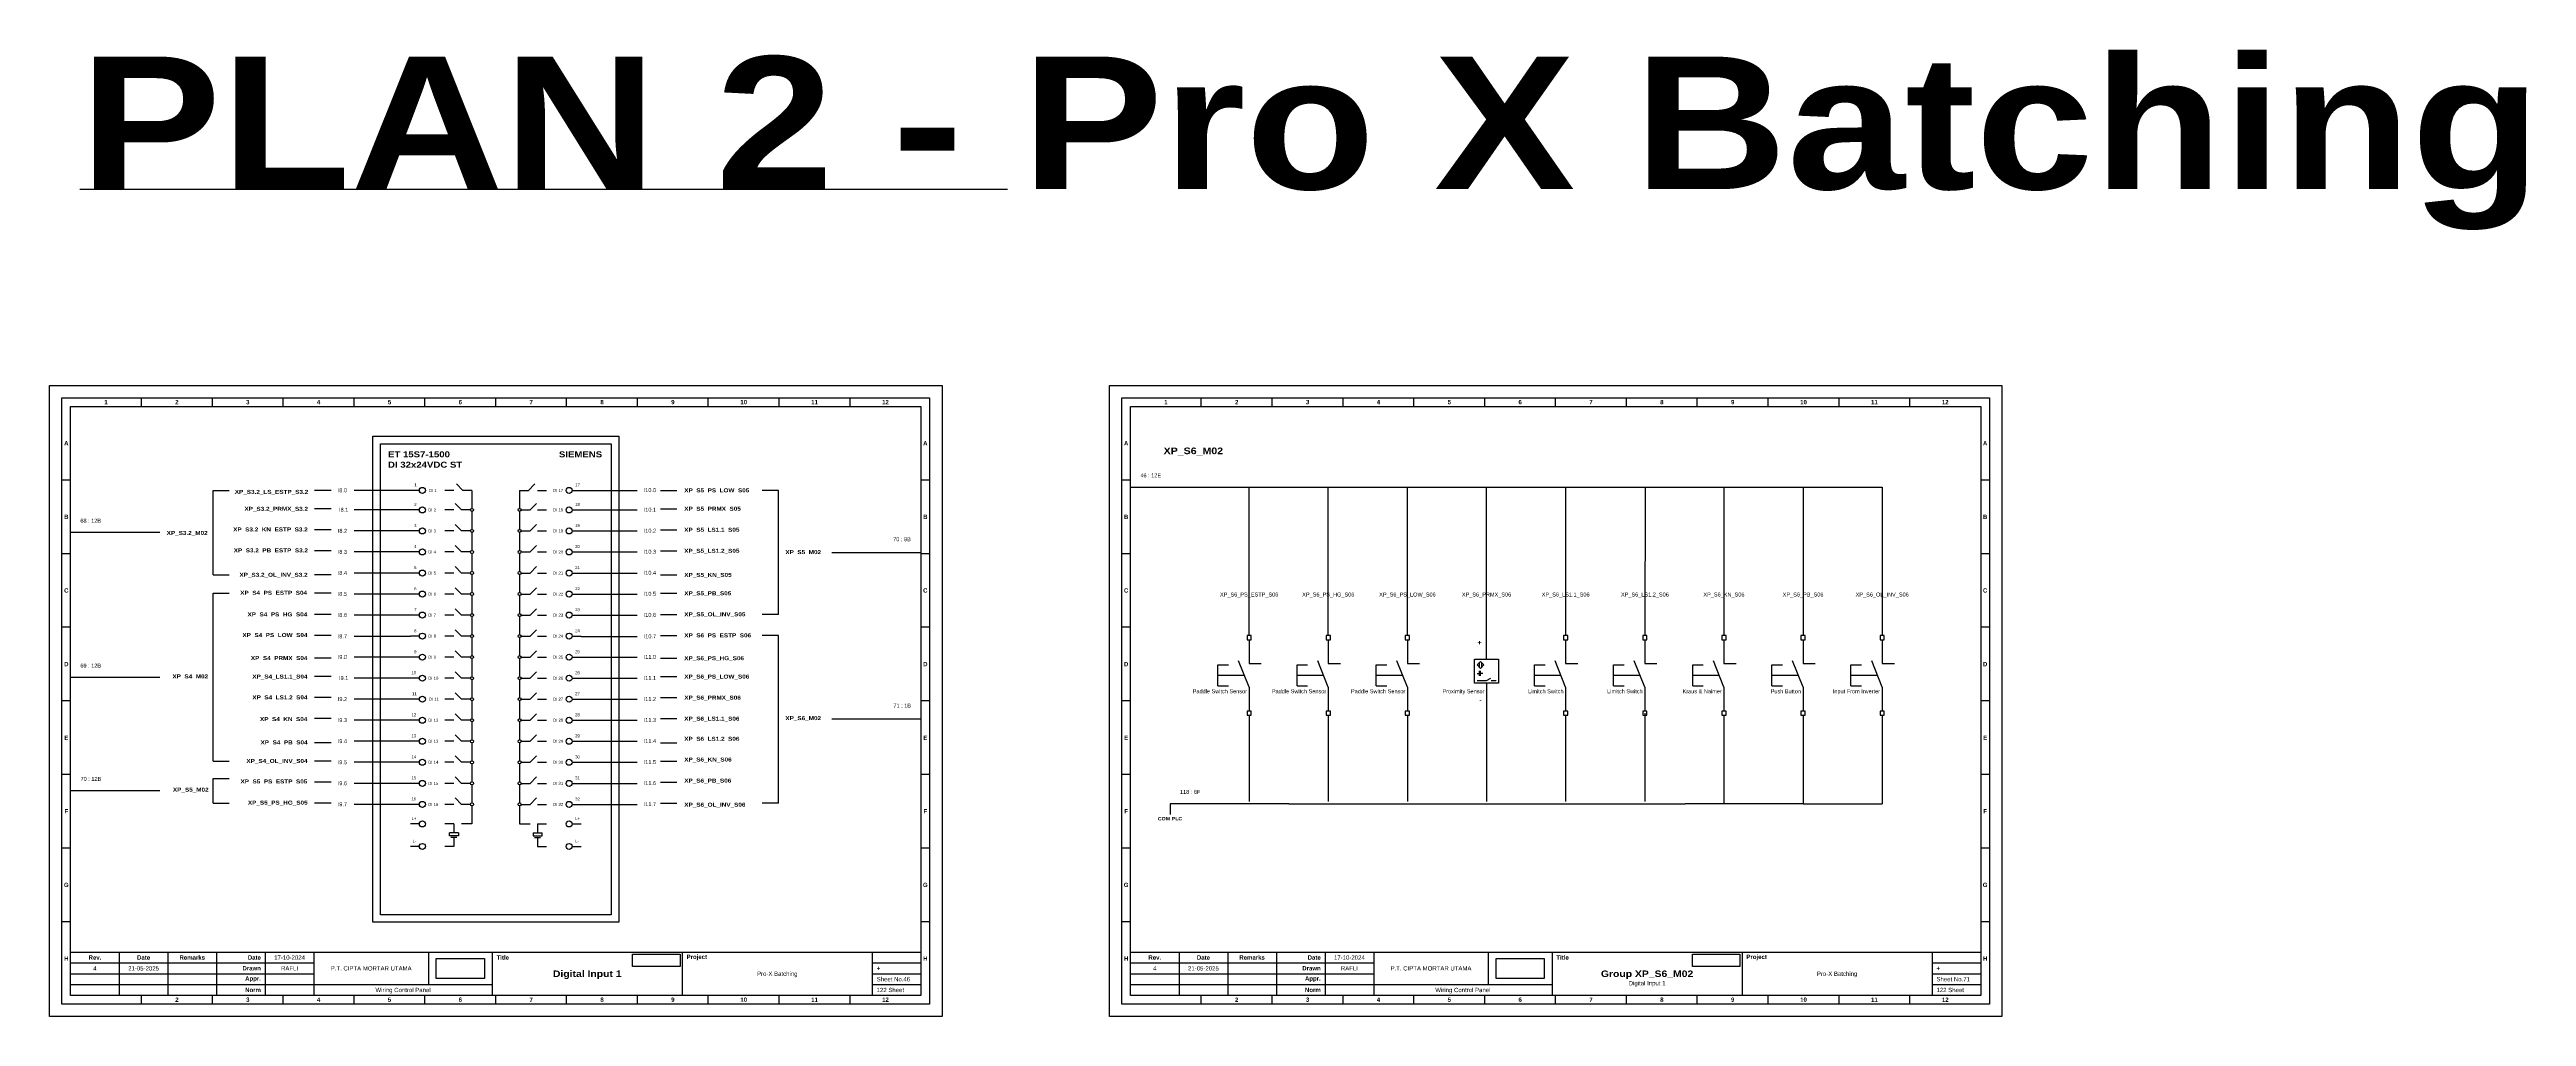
# Model space of a CAD drawing. Header units: centimetres. Extents: x 629 to 3405, y 1037 to 2279.
# Drawn here: x 2193 to 2941, y 1988 to 2279 of the extents above; entities that cross this region are included whole.
import ezdxf
from ezdxf.enums import TextEntityAlignment as Align

# ---------------------------------------------------------------- set-up
doc = ezdxf.new("R2010")
doc.units = ezdxf.units.CM
doc.header["$MEASUREMENT"] = 0
doc.styles.add('Bold', font='ariblk.ttf', dxfattribs={"height": 25.4})
doc.styles.get("Standard").update_dxf_attribs({"font": 'arial.ttf'})
picture_1 = doc.add_image_def('image1.png', size_in_pixel=(2048, 847))
picture_2 = doc.add_image_def('image2.png', size_in_pixel=(2092, 542))

# ---------------------------------------------------------------- blocks, each defined once
blk = doc.blocks.new('KOP MU PROJECT')
at = {"color": 6, "ltscale": 50}
for p, q in [((27.74, 184.05), (27.74, 186.66)), ((49.13, 184.05), (49.13, 186.66)), ((70.51, 184.05), (70.51, 186.66)), ((91.89, 184.05), (91.89, 186.66)), ((113.27, 184.05), (113.27, 186.66)), ((134.66, 184.05), (134.66, 186.66)), ((156.04, 184.05), (156.04, 186.66)), ((177.42, 184.05), (177.42, 186.66)), ((198.8, 184.05), (198.8, 186.66)), ((220.19, 184.05), (220.19, 186.66)), ((241.57, 184.05), (241.57, 186.66)), ((6.36, 161.84), (3.75, 161.84)), ((265.59, 161.84), (262.98, 161.84)), ((6.36, 139.63), (3.75, 139.63)), ((265.59, 139.63), (262.98, 139.63)), ((6.36, 117.42), (3.75, 117.42)), ((265.59, 117.42), (262.98, 117.42)), ((6.36, 95.22), (3.75, 95.22)), ((265.59, 95.22), (262.98, 95.22)), ((6.36, 73.01), (3.75, 73.01)), ((265.59, 73.01), (262.98, 73.01)), ((6.36, 50.8), (3.75, 50.8)), ((265.59, 50.8), (262.98, 50.8)), ((6.36, 28.59), (3.75, 28.59)), ((265.59, 28.59), (262.98, 28.59)), ((27.74, 3.75), (27.74, 6.36)), ((49.13, 3.75), (49.13, 6.36)), ((70.51, 3.75), (70.51, 6.36)), ((91.89, 3.75), (91.89, 6.36)), ((113.27, 3.75), (113.27, 6.36)), ((134.66, 3.75), (134.66, 6.36)), ((156.04, 3.75), (156.04, 6.36)), ((177.42, 3.75), (177.42, 6.36)), ((198.8, 3.75), (198.8, 6.36)), ((220.19, 3.75), (220.19, 6.36)), ((241.57, 3.75), (241.57, 6.36))]:
    blk.add_line(p, q, dxfattribs=at)
at = {"ltscale": 50}
for p, q in [((6.36, 19.41), (262.98, 19.41)), ((6.36, 16.15), (79.77, 16.15)), ((21.04, 19.41), (21.04, 6.36)), ((35.72, 19.41), (35.72, 6.36)), ((50.41, 19.41), (50.41, 6.36)), ((65.09, 19.41), (65.09, 6.36)), ((79.77, 19.41), (79.77, 6.36)), ((114.35, 19.41), (114.35, 9.62)), ((133.6, 19.41), (133.6, 6.36)), ((190.95, 19.41), (190.95, 6.36)), ((248.3, 19.41), (248.3, 6.36)), ((248.3, 16.15), (262.98, 16.15)), ((6.36, 12.89), (79.77, 12.89)), ((6.36, 9.62), (133.6, 9.62)), ((248.3, 12.89), (262.98, 12.89)), ((248.3, 9.62), (262.98, 9.62))]:
    blk.add_line(p, q, dxfattribs=at)
at = {"color": 1, "ltscale": 50}
blk.add_lwpolyline([(269.34, 0), (0, 0), (0, 190.41), (269.34, 190.41)], close=True, dxfattribs=at)
at = {"color": 6, "ltscale": 50}
for points in [[(265.59, 3.75), (3.75, 3.75), (3.75, 186.66), (265.59, 186.66)], [(262.98, 6.36), (6.36, 6.36), (6.36, 184.05), (262.98, 184.05)]]:
    blk.add_lwpolyline(points, close=True, dxfattribs=at)
at = {"ltscale": 50, "char_height": 1.305, "attachment_point": 4}
for s, width, heights, insert in [('\\pxqc;{\\fArial|b1|i0|c0|p34;1}', 21.3825, [2.51], (6.36, 185.36)), ('\\pxqc;{\\fArial|b1|i0|c0|p34;2}', 21.3825, [2.51], (27.74, 185.36)), ('\\pxqc;{\\fArial|b1|i0|c0|p34;3}', 21.3825, [2.51], (49.13, 185.36)), ('\\pxqc;{\\fArial|b1|i0|c0|p34;4}', 21.3825, [2.51], (70.51, 185.36)), ('\\pxqc;{\\fArial|b1|i0|c0|p34;5}', 21.3825, [2.51], (91.89, 185.36)), ('\\pxqc;{\\fArial|b1|i0|c0|p34;6}', 21.3825, [2.51], (113.27, 185.36)), ('\\pxqc;{\\fArial|b1|i0|c0|p34;7}', 21.3825, [2.51], (134.66, 185.36)), ('\\pxqc;{\\fArial|b1|i0|c0|p34;8}', 21.3825, [2.51], (156.04, 185.36)), ('\\pxqc;{\\fArial|b1|i0|c0|p34;9}', 21.3825, [2.51], (177.42, 185.36)), ('\\pxqc;{\\fArial|b1|i0|c0|p34;10}', 21.3825, [2.51], (198.8, 185.36)), ('\\pxqc;{\\fArial|b1|i0|c0|p34;11}', 21.3825, [2.51], (220.19, 185.36)), ('\\pxqc;{\\fArial|b1|i0|c0|p34;12}', 21.3825, [2.51], (241.57, 185.36)), ('\\pxqc;{\\fArial|b1|i0|c0|p34;A}', 2.61, [2.51], (3.75, 172.95)), ('\\pxqc;{\\fArial|b1|i0|c0|p34;A}', 2.61, [2.51], (262.98, 172.95)), ('\\pxqc;{\\fArial|b1|i0|c0|p34;B}', 2.61, [2.51], (3.75, 150.74)), ('\\pxqc;{\\fArial|b1|i0|c0|p34;B}', 2.61, [2.51], (262.98, 150.74)), ('\\pxqc;{\\fArial|b1|i0|c0|p34;C}', 2.61, [2.51], (3.75, 128.53)), ('\\pxqc;{\\fArial|b1|i0|c0|p34;C}', 2.61, [2.51], (262.98, 128.53)), ('\\pxqc;{\\fArial|b1|i0|c0|p34;D}', 2.61, [2.51], (3.75, 106.32)), ('\\pxqc;{\\fArial|b1|i0|c0|p34;D}', 2.61, [2.51], (262.98, 106.32)), ('\\pxqc;{\\fArial|b1|i0|c0|p34;E}', 2.61, [2.51], (3.75, 84.11)), ('\\pxqc;{\\fArial|b1|i0|c0|p34;E}', 2.61, [2.51], (262.98, 84.11)), ('\\pxqc;{\\fArial|b1|i0|c0|p34;F}', 2.61, [2.51], (3.75, 61.9)), ('\\pxqc;{\\fArial|b1|i0|c0|p34;F}', 2.61, [2.51], (262.98, 61.9)), ('\\pxqc;{\\fArial|b1|i0|c0|p34;G}', 2.61, [2.51], (3.75, 39.69)), ('\\pxqc;{\\fArial|b1|i0|c0|p34;G}', 2.61, [2.51], (262.98, 39.69)), ('\\pxqc;{\\fArial|b1|i0|c0|p34;H}', 2.61, [2.51], (3.75, 17.47)), ('\\pxqc;{\\fArial|b1|i0|c0|p34;Rev.}', 14.6811, [2.88], (6.36, 17.78)), ('\\pxqc;{\\fArial|b1|i0|c0|p34;Date}', 14.6811, [2.88], (21.04, 17.78)), ('\\pxqc;{\\fArial|b1|i0|c0|p34;Remarks}', 14.6811, [2.88], (35.72, 17.78)), ('\\pxqr;{\\fArial|b1|i0|c0|p34;Drawn}', 13.3761, [2.88], (50.41, 14.52)), ('\\pxqr;{\\fArial|b1|i0|c0|p34;Date}', 13.3761, [2.88], (50.41, 17.78)), ('\\pxql;{\\fArial|b1|i0|c0|p34;Title}', 50.2419, [2.88], (134.9, 17.78)), ('\\pxql;{\\fArial|b1|i0|c0|p34;Project}', 50.2419, [2.88], (192.25, 17.78)), ('\\pxql;{\\fArial|b1|i0|c0|p34;+}', 14.6811, [2.88], (249.61, 14.52)), ('\\pxqc;{\\fArial|b1|i0|c0|p34;H}', 2.61, [2.51], (262.98, 17.47)), ('\\pxqr;{\\fArial|b1|i0|c0|p34;Appr.}', 13.3761, [2.88], (50.41, 11.26)), ('\\pxqr;{\\fArial|b1|i0|c0|p34;Norm}', 13.3761, [2.88], (50.41, 7.99)), ('\\pxqc;{\\fArial|b1|i0|c0|p34;2}', 21.3825, [2.51], (27.74, 5.06)), ('\\pxqc;{\\fArial|b1|i0|c0|p34;3}', 21.3825, [2.51], (49.13, 5.06)), ('\\pxqc;{\\fArial|b1|i0|c0|p34;4}', 21.3825, [2.51], (70.51, 5.06)), ('\\pxqc;{\\fArial|b1|i0|c0|p34;5}', 21.3825, [2.51], (91.89, 5.06)), ('\\pxqc;{\\fArial|b1|i0|c0|p34;6}', 21.3825, [2.51], (113.27, 5.06)), ('\\pxqc;{\\fArial|b1|i0|c0|p34;7}', 21.3825, [2.51], (134.66, 5.06)), ('\\pxqc;{\\fArial|b1|i0|c0|p34;8}', 21.3825, [2.51], (156.04, 5.06)), ('\\pxqc;{\\fArial|b1|i0|c0|p34;9}', 21.3825, [2.51], (177.42, 5.06)), ('\\pxqc;{\\fArial|b1|i0|c0|p34;10}', 21.3825, [2.51], (198.8, 5.06)), ('\\pxqc;{\\fArial|b1|i0|c0|p34;11}', 21.3825, [2.51], (220.19, 5.06)), ('\\pxqc;{\\fArial|b1|i0|c0|p34;12}', 21.3825, [2.51], (241.57, 5.06))]:
    blk.add_mtext_dynamic_manual_height_columns(s, width=width, gutter_width=0.0326, heights=heights, dxfattribs=dict(at, insert=insert))
at = {"ltscale": 50}
for tag, p in [('REV', (13.7, 14.52)), ('REVDATE', (28.38, 14.52)), ('REMARKS', (43.06, 14.52)), ('DATECREATED', (72.43, 17.78)), ('DRAWN', (72.43, 14.52)), ('COMPANY', (97.06, 14.52)), ('NORM', (72.43, 7.99)), ('APPR', (72.43, 11.26)), ('DRAWINGCATEGORY', (106.68, 7.99)), ('DESCRIPTION', (162.27, 10.03)), ('PROJECT', (219.62, 12.89))]:
    blk.add_attdef(tag, text='', height=1.3, dxfattribs=at).set_placement(p, align=Align.MIDDLE_CENTER)
at = {"ltscale": 50, "style": 'Bold'}
blk.add_attdef('TITLE', text='', height=1.96, dxfattribs=at).set_placement((162.27, 12.89), align=Align.MIDDLE_CENTER)
at = {"ltscale": 50}
for tag, p in [('TOTALSHEET', (249.61, 7.99)), ('SHEETNUMBER', (249.61, 11.26))]:
    blk.add_attdef(tag, text='', height=1.3, dxfattribs=at).set_placement(p, align=Align.MIDDLE_LEFT)
image = blk.add_image(picture_1, insert=(116.72, 11.48), size_in_units=(14.5, 6), dxfattribs=at)
image.dxf.flags = 15
image = blk.add_image(picture_2, insert=(175.94, 15.04), size_in_units=(14.36, 3.72), dxfattribs=at)
image.dxf.flags = 15

msp = doc.modelspace()

# ---------------------------------------------------------------- linework, layer by layer
at = {"ltscale": 500}
for p, q in [((2202.46, 2237.28), (2482.46, 2237.28)), ((2545.94, 2087.38), (2545.94, 2093.78)), ((2545.94, 2093.78), (2549.14, 2093.78)), ((2555.37, 2086.99), (2552.2, 2094.92)), ((2555.37, 2094.17), (2559.04, 2094.17)), ((2569.82, 2087.38), (2569.82, 2093.78)), ((2569.82, 2093.78), (2573.02, 2093.78)), ((2579.25, 2086.99), (2576.08, 2094.92)), ((2579.25, 2094.17), (2582.92, 2094.17)), ((2593.7, 2087.38), (2593.7, 2093.78)), ((2593.7, 2093.78), (2596.9, 2093.78)), ((2603.13, 2086.99), (2599.96, 2094.92)), ((2603.13, 2094.17), (2606.8, 2094.17)), ((2641.46, 2087.38), (2641.46, 2093.78)), ((2641.46, 2093.78), (2644.66, 2093.78)), ((2650.89, 2086.99), (2647.72, 2094.92)), ((2650.89, 2094.17), (2654.56, 2094.17)), ((2665.34, 2087.38), (2665.34, 2093.78)), ((2665.34, 2093.78), (2668.54, 2093.78)), ((2674.77, 2086.99), (2671.6, 2094.92)), ((2674.77, 2094.17), (2678.44, 2094.17)), ((2689.22, 2087.38), (2689.22, 2093.78)), ((2689.22, 2093.78), (2692.42, 2093.78)), ((2698.65, 2086.99), (2695.48, 2094.92)), ((2698.65, 2094.17), (2702.32, 2094.17)), ((2713.1, 2087.38), (2713.1, 2093.78)), ((2713.1, 2093.78), (2716.3, 2093.78)), ((2722.53, 2086.99), (2719.36, 2094.92)), ((2722.53, 2094.17), (2726.2, 2094.17)), ((2736.98, 2087.38), (2736.98, 2093.78)), ((2736.98, 2093.78), (2740.18, 2093.78)), ((2746.41, 2086.99), (2743.24, 2094.92)), ((2746.41, 2094.17), (2750.08, 2094.17)), ((2553.94, 2090.58), (2545.94, 2090.58)), ((2545.94, 2087.38), (2549.14, 2087.38)), ((2577.82, 2090.58), (2569.82, 2090.58)), ((2569.82, 2087.38), (2573.02, 2087.38)), ((2601.7, 2090.58), (2593.7, 2090.58)), ((2593.7, 2087.38), (2596.9, 2087.38)), ((2649.46, 2090.58), (2641.46, 2090.58)), ((2641.46, 2087.38), (2644.66, 2087.38)), ((2673.34, 2090.58), (2665.34, 2090.58)), ((2665.34, 2087.38), (2668.54, 2087.38)), ((2697.22, 2090.58), (2689.22, 2090.58)), ((2689.22, 2087.38), (2692.42, 2087.38)), ((2721.1, 2090.58), (2713.1, 2090.58)), ((2713.1, 2087.38), (2716.3, 2087.38)), ((2744.98, 2090.58), (2736.98, 2090.58)), ((2736.98, 2087.38), (2740.18, 2087.38))]:
    msp.add_line(p, q, dxfattribs=at)
at = {"color": 146, "ltscale": 50, "true_color": 0x105689}
for p, q in [((2242.72, 2120.88), (2242.72, 2146.4)), ((2242.72, 2146.4), (2247.6, 2146.4)), ((2278.34, 2146.4), (2273.34, 2146.4)), ((2302.26, 2146.4), (2285.31, 2146.4)), ((2353.78, 2146.4), (2370.73, 2146.4)), ((2377.7, 2146.4), (2382.7, 2146.4)), ((2413.31, 2146.4), (2408.43, 2146.4)), ((2413.31, 2108.99), (2413.31, 2146.4)), ((2519.55, 2147.32), (2543.43, 2147.32)), ((2543.43, 2147.32), (2567.31, 2147.32)), ((2555.37, 2102.63), (2555.37, 2147.32)), ((2567.31, 2147.32), (2591.19, 2147.32)), ((2579.25, 2102.63), (2579.25, 2147.32)), ((2591.19, 2147.32), (2615.07, 2147.32)), ((2603.13, 2102.63), (2603.13, 2147.32)), ((2615.07, 2147.32), (2638.95, 2147.32)), ((2627.01, 2102.63), (2627.01, 2147.32)), ((2638.95, 2147.32), (2662.83, 2147.32)), ((2650.89, 2147.32), (2650.89, 2102.63)), ((2662.83, 2147.32), (2686.71, 2147.32)), ((2674.87, 2147.32), (2674.77, 2102.63)), ((2686.71, 2147.32), (2710.59, 2147.32)), ((2698.65, 2147.32), (2698.65, 2102.63)), ((2710.59, 2147.32), (2722.53, 2147.32)), ((2722.53, 2147.32), (2722.53, 2102.63)), ((2722.53, 2147.32), (2746.41, 2147.32)), ((2746.41, 2147.32), (2746.41, 2102.63)), ((2278.34, 2140.85), (2273.34, 2140.85)), ((2302.26, 2140.5), (2285.31, 2140.5)), ((2353.78, 2140.5), (2370.73, 2140.5)), ((2377.7, 2140.85), (2382.7, 2140.85)), ((2226.59, 2133.64, 2), (2199.65, 2133.64, 2)), ((2278.34, 2134.51), (2273.34, 2134.51)), ((2302.26, 2134.16), (2285.31, 2134.16)), ((2353.78, 2134.16), (2370.73, 2134.16)), ((2377.7, 2134.51), (2382.7, 2134.51)), ((2278.34, 2128.16), (2273.34, 2128.16)), ((2302.26, 2127.81), (2285.31, 2127.81)), ((2353.78, 2127.81), (2370.73, 2127.81)), ((2377.7, 2128.16), (2382.7, 2128.16)), ((2429.44, 2127.69, 2), (2456.26, 2127.69, 2)), ((2242.72, 2120.88), (2247.6, 2120.88)), ((2278.34, 2120.88), (2273.34, 2120.88)), ((2302.26, 2121.46), (2285.31, 2121.46)), ((2353.78, 2121.46), (2370.73, 2121.46)), ((2377.7, 2120.88), (2382.7, 2120.88)), ((2242.72, 2064.7), (2242.72, 2115.34)), ((2242.72, 2115.34), (2247.6, 2115.34)), ((2278.34, 2115.34), (2273.34, 2115.34)), ((2278.34, 2108.99), (2273.34, 2108.99)), ((2302.26, 2115.12), (2285.31, 2115.12)), ((2302.26, 2108.77), (2285.31, 2108.77)), ((2353.78, 2115.12), (2370.73, 2115.12)), ((2353.78, 2108.77), (2370.73, 2108.77)), ((2377.7, 2115.34), (2382.7, 2115.34)), ((2377.7, 2108.99), (2382.7, 2108.99)), ((2413.31, 2108.99), (2408.43, 2108.99)), ((2278.34, 2102.65), (2273.34, 2102.65)), ((2302.26, 2102.3), (2285.31, 2102.3)), ((2353.78, 2102.3), (2370.73, 2102.3)), ((2377.7, 2102.65), (2382.7, 2102.65)), ((2413.31, 2102.65), (2408.43, 2102.65)), ((2413.31, 2052), (2413.31, 2102.65)), ((2278.34, 2095.75), (2273.34, 2095.75)), ((2302.26, 2096.08), (2285.31, 2096.08)), ((2353.78, 2096.08), (2370.73, 2096.08)), ((2377.7, 2095.75), (2382.7, 2095.75)), ((2226.59, 2089.91), (2199.71, 2089.91)), ((2278.34, 2090.21), (2273.34, 2090.21)), ((2302.26, 2089.73), (2285.31, 2089.73)), ((2353.78, 2089.73), (2370.73, 2089.73)), ((2377.7, 2090.21), (2382.7, 2090.21)), ((2278.34, 2083.86), (2273.34, 2083.86)), ((2302.26, 2083.39), (2285.31, 2083.39)), ((2353.78, 2083.39), (2370.73, 2083.39)), ((2377.7, 2083.86), (2382.7, 2083.86)), ((2555.37, 2078.53), (2555.4, 2052.51)), ((2579.25, 2078.53), (2579.25, 2052.51)), ((2603.13, 2078.53), (2603.13, 2052.51)), ((2627.01, 2081.09), (2627.01, 2052.51)), ((2650.89, 2078.53), (2650.89, 2052.51)), ((2674.77, 2079.22), (2674.77, 2052.51)), ((2698.65, 2078.53), (2698.65, 2051.83)), ((2722.53, 2078.53), (2722.53, 2051.83)), ((2746.41, 2078.53), (2746.41, 2051.83)), ((2278.34, 2077.52), (2273.34, 2077.52)), ((2302.26, 2077.04), (2285.31, 2077.04)), ((2302.26, 2070.69), (2285.31, 2070.69)), ((2353.78, 2077.04), (2370.73, 2077.04)), ((2353.78, 2070.69), (2370.73, 2070.69)), ((2377.7, 2077.52), (2382.7, 2077.52)), ((2429.44, 2077.49), (2456.33, 2077.49)), ((2242.72, 2064.7), (2247.6, 2064.7)), ((2278.34, 2070.24), (2273.34, 2070.24)), ((2278.34, 2064.7), (2273.34, 2064.7)), ((2302.26, 2064.35), (2285.31, 2064.35)), ((2353.78, 2064.35), (2370.73, 2064.35)), ((2377.7, 2070.24), (2382.7, 2070.24)), ((2377.7, 2064.7), (2382.7, 2064.7)), ((2226.59, 2055.74), (2199.71, 2055.74)), ((2242.72, 2052), (2242.72, 2059.48)), ((2242.72, 2059.48), (2247.6, 2059.48)), ((2278.34, 2058.35), (2273.34, 2058.35)), ((2302.26, 2058), (2285.31, 2058)), ((2353.78, 2058), (2370.73, 2058)), ((2377.7, 2058.35), (2382.7, 2058.35)), ((2242.72, 2052), (2247.6, 2052)), ((2278.34, 2052), (2273.34, 2052)), ((2302.26, 2051.65), (2285.31, 2051.65)), ((2353.78, 2051.65), (2370.73, 2051.65)), ((2377.7, 2052), (2382.7, 2052)), ((2413.31, 2052), (2408.43, 2052)), ((2567.35, 2051.83), (2531.49, 2051.83)), ((2531.49, 2051.83), (2531.49, 2048.63)), ((2567.35, 2051.83), (2615.15, 2051.83)), ((2615.15, 2051.83), (2615.15, 2051.83)), ((2615.15, 2051.83), (2662.95, 2051.83)), ((2662.95, 2051.83), (2686.91, 2051.83)), ((2722.53, 2051.83), (2686.91, 2051.83)), ((2722.53, 2051.83), (2746.41, 2051.83))]:
    msp.add_line(p, q, dxfattribs=at)
at = {"color": 6, "ltscale": 50}
for p, q in [((2304.98, 2146.4), (2302.26, 2146.4)), ((2351.06, 2146.4), (2353.78, 2146.4)), ((2304.98, 2140.5), (2302.26, 2140.5)), ((2351.06, 2140.5), (2353.78, 2140.5)), ((2304.98, 2134.16), (2302.26, 2134.16)), ((2351.06, 2134.16), (2353.78, 2134.16)), ((2304.98, 2127.81), (2302.26, 2127.81)), ((2351.06, 2127.81), (2353.78, 2127.81)), ((2304.98, 2121.46), (2302.26, 2121.46)), ((2351.06, 2121.46), (2353.78, 2121.46)), ((2304.98, 2115.12), (2302.26, 2115.12)), ((2304.98, 2108.77), (2302.26, 2108.77)), ((2351.06, 2115.12), (2353.78, 2115.12)), ((2351.06, 2108.77), (2353.78, 2108.77)), ((2304.98, 2102.42), (2302.26, 2102.42)), ((2351.06, 2102.42), (2353.78, 2102.42)), ((2304.98, 2096.08), (2302.26, 2096.08)), ((2351.06, 2096.08), (2353.78, 2096.08)), ((2304.98, 2089.73), (2302.26, 2089.73)), ((2351.06, 2089.73), (2353.78, 2089.73)), ((2304.98, 2083.39), (2302.26, 2083.39)), ((2351.06, 2083.39), (2353.78, 2083.39)), ((2304.98, 2077.04), (2302.26, 2077.04)), ((2304.98, 2070.69), (2302.26, 2070.69)), ((2351.06, 2077.04), (2353.78, 2077.04)), ((2351.06, 2070.69), (2353.78, 2070.69)), ((2304.98, 2064.35), (2302.26, 2064.35)), ((2351.06, 2064.35), (2353.78, 2064.35)), ((2304.98, 2058), (2302.26, 2058)), ((2351.06, 2058), (2353.78, 2058)), ((2304.98, 2051.65), (2302.26, 2051.65)), ((2351.06, 2051.65), (2353.78, 2051.65)), ((2304.98, 2045.76), (2302.26, 2045.76)), ((2351.06, 2045.76), (2353.78, 2045.76)), ((2304.98, 2038.96), (2302.26, 2038.96)), ((2351.06, 2038.96), (2353.78, 2038.96))]:
    msp.add_line(p, q, dxfattribs=at)
at = {"ltscale": 50}
for p, q in [((2315.39, 2146.4), (2312.67, 2146.4)), ((2318.11, 2146.4), (2316.19, 2148.32)), ((2320.83, 2146.4), (2318.11, 2146.4)), ((2320.83, 2146.4), (2320.83, 2140.96)), ((2335.2, 2146.4), (2337.92, 2146.4)), ((2335.2, 2146.4), (2335.2, 2140.96)), ((2337.92, 2146.4), (2339.85, 2148.32)), ((2340.64, 2146.4), (2343.36, 2146.4)), ((2315.39, 2140.5), (2312.67, 2140.5)), ((2317.66, 2140.5), (2315.73, 2142.43)), ((2320.38, 2140.5), (2317.66, 2140.5)), ((2320.83, 2140.05), (2320.83, 2134.61)), ((2335.2, 2140.05), (2335.2, 2134.61)), ((2335.66, 2140.5), (2338.38, 2140.5)), ((2338.38, 2140.5), (2340.3, 2142.43)), ((2340.64, 2140.5), (2343.36, 2140.5)), ((2315.39, 2134.16), (2312.67, 2134.16)), ((2317.66, 2134.16), (2315.73, 2136.08)), ((2320.38, 2134.16), (2317.66, 2134.16)), ((2320.83, 2133.7), (2320.83, 2128.26)), ((2335.2, 2133.7), (2335.2, 2128.26)), ((2335.66, 2134.16), (2338.38, 2134.16)), ((2338.38, 2134.16), (2340.3, 2136.08)), ((2340.64, 2134.16), (2343.36, 2134.16)), ((2315.39, 2127.81), (2312.67, 2127.81)), ((2317.66, 2127.81), (2315.73, 2129.73)), ((2317.66, 2121.46), (2315.73, 2123.39)), ((2320.38, 2127.81), (2317.66, 2127.81)), ((2320.83, 2127.36), (2320.83, 2121.92)), ((2335.2, 2127.36), (2335.2, 2121.92)), ((2335.66, 2127.81), (2338.38, 2127.81)), ((2338.38, 2127.81), (2340.3, 2129.73)), ((2338.38, 2121.46), (2340.3, 2123.39)), ((2340.64, 2127.81), (2343.36, 2127.81)), ((2315.39, 2121.46), (2312.67, 2121.46)), ((2317.66, 2115.12), (2315.73, 2117.04)), ((2320.38, 2121.46), (2317.66, 2121.46)), ((2320.83, 2121.01), (2320.83, 2115.57)), ((2335.2, 2121.01), (2335.2, 2115.57)), ((2335.66, 2121.46), (2338.38, 2121.46)), ((2338.38, 2115.12), (2340.3, 2117.04)), ((2340.64, 2121.46), (2343.36, 2121.46)), ((2315.39, 2115.12), (2312.67, 2115.12)), ((2315.39, 2108.77), (2312.67, 2108.77)), ((2317.66, 2108.77), (2315.73, 2110.69)), ((2320.38, 2115.12), (2317.66, 2115.12)), ((2320.38, 2108.77), (2317.66, 2108.77)), ((2320.83, 2114.66), (2320.83, 2109.22)), ((2320.83, 2108.32), (2320.83, 2102.88)), ((2335.2, 2114.66), (2335.2, 2109.22)), ((2335.2, 2108.32), (2335.2, 2102.88)), ((2335.66, 2115.12), (2338.38, 2115.12)), ((2335.66, 2108.77), (2338.38, 2108.77)), ((2338.38, 2108.77), (2340.3, 2110.69)), ((2340.64, 2115.12), (2343.36, 2115.12)), ((2340.64, 2108.77), (2343.36, 2108.77)), ((2315.39, 2102.42), (2312.67, 2102.42)), ((2317.66, 2102.42), (2315.73, 2104.35)), ((2320.38, 2102.42), (2317.66, 2102.42)), ((2320.83, 2101.97), (2320.83, 2096.53)), ((2335.2, 2101.97), (2335.2, 2096.53)), ((2335.66, 2102.42), (2338.38, 2102.42)), ((2338.38, 2102.42), (2340.3, 2104.35)), ((2340.64, 2102.42), (2343.36, 2102.42)), ((2555.37, 2101.35), (2555.37, 2094.17)), ((2579.25, 2101.35), (2579.25, 2094.17)), ((2603.13, 2101.35), (2603.13, 2094.17)), ((2627.01, 2095.45), (2627.01, 2102.63)), ((2650.89, 2101.35), (2650.89, 2094.17)), ((2674.77, 2101.35), (2674.77, 2094.17)), ((2698.65, 2101.35), (2698.65, 2094.17)), ((2722.53, 2101.35), (2722.53, 2094.17)), ((2746.41, 2101.35), (2746.41, 2094.17)), ((2315.39, 2096.08), (2312.67, 2096.08)), ((2317.66, 2096.08), (2315.73, 2098)), ((2320.38, 2096.08), (2317.66, 2096.08)), ((2320.83, 2095.62), (2320.83, 2090.19)), ((2335.2, 2095.62), (2335.2, 2090.19)), ((2335.66, 2096.08), (2338.38, 2096.08)), ((2338.38, 2096.08), (2340.3, 2098)), ((2340.64, 2096.08), (2343.36, 2096.08)), ((2315.39, 2089.73), (2312.67, 2089.73)), ((2317.66, 2089.73), (2315.73, 2091.65)), ((2320.38, 2089.73), (2317.66, 2089.73)), ((2320.83, 2089.28), (2320.83, 2083.84)), ((2335.2, 2089.28), (2335.2, 2083.84)), ((2335.66, 2089.73), (2338.38, 2089.73)), ((2338.38, 2089.73), (2340.3, 2091.65)), ((2340.64, 2089.73), (2343.36, 2089.73)), ((2555.37, 2086.99), (2555.37, 2079.81)), ((2579.25, 2086.99), (2579.25, 2079.81)), ((2603.13, 2086.99), (2603.13, 2079.81)), ((2624.14, 2091.18), (2624.86, 2091.18)), ((2625.94, 2091.18), (2625.22, 2091.18)), ((2627.01, 2088.27), (2627.01, 2081.09)), ((2628.45, 2088.99), (2629.88, 2088.99)), ((2650.89, 2086.99), (2650.89, 2079.81)), ((2674.77, 2086.99), (2674.77, 2079.81)), ((2698.65, 2086.99), (2698.65, 2079.81)), ((2722.53, 2086.99), (2722.53, 2079.81)), ((2746.41, 2086.99), (2746.41, 2079.81)), ((2315.39, 2083.39), (2312.67, 2083.39)), ((2317.66, 2083.39), (2315.73, 2085.31)), ((2317.66, 2077.04), (2315.73, 2078.96)), ((2320.38, 2083.39), (2317.66, 2083.39)), ((2320.83, 2082.93), (2320.83, 2077.49)), ((2335.2, 2082.93), (2335.2, 2077.49)), ((2335.66, 2083.39), (2338.38, 2083.39)), ((2338.38, 2083.39), (2340.3, 2085.31)), ((2338.38, 2077.04), (2340.3, 2078.96)), ((2340.64, 2083.39), (2343.36, 2083.39)), ((2315.39, 2077.04), (2312.67, 2077.04)), ((2315.39, 2070.69), (2312.67, 2070.69)), ((2317.66, 2070.69), (2315.73, 2072.62)), ((2320.38, 2077.04), (2317.66, 2077.04)), ((2320.38, 2070.69), (2317.66, 2070.69)), ((2320.83, 2076.59), (2320.83, 2071.15)), ((2335.2, 2076.59), (2335.2, 2071.15)), ((2335.66, 2077.04), (2338.38, 2077.04)), ((2335.66, 2070.69), (2338.38, 2070.69)), ((2338.38, 2070.69), (2340.3, 2072.62)), ((2340.64, 2077.04), (2343.36, 2077.04)), ((2340.64, 2070.69), (2343.36, 2070.69)), ((2315.39, 2064.35), (2312.67, 2064.35)), ((2317.66, 2064.35), (2315.73, 2066.27)), ((2320.38, 2064.35), (2317.66, 2064.35)), ((2320.83, 2070.24), (2320.83, 2064.8)), ((2320.83, 2063.89), (2320.83, 2058.45)), ((2335.2, 2070.24), (2335.2, 2064.8)), ((2335.2, 2063.89), (2335.2, 2058.45)), ((2335.66, 2064.35), (2338.38, 2064.35)), ((2338.38, 2064.35), (2340.3, 2066.27)), ((2340.64, 2064.35), (2343.36, 2064.35)), ((2315.39, 2058), (2312.67, 2058)), ((2317.66, 2058), (2315.73, 2059.92)), ((2320.38, 2058), (2317.66, 2058)), ((2320.83, 2057.55), (2320.83, 2052.11)), ((2335.2, 2057.55), (2335.2, 2052.11)), ((2335.66, 2058), (2338.38, 2058)), ((2338.38, 2058), (2340.3, 2059.92)), ((2340.64, 2058), (2343.36, 2058)), ((2315.39, 2051.65), (2312.67, 2051.65)), ((2317.66, 2051.65), (2315.73, 2053.58)), ((2320.38, 2051.65), (2317.66, 2051.65)), ((2320.83, 2051.2), (2320.83, 2045.76)), ((2335.2, 2051.2), (2335.2, 2045.76)), ((2335.66, 2051.65), (2338.38, 2051.65)), ((2338.38, 2051.65), (2340.3, 2053.58)), ((2340.64, 2051.65), (2343.36, 2051.65)), ((2315.39, 2045.76), (2312.67, 2045.76)), ((2316.75, 2043.04), (2314.03, 2043.04)), ((2314.03, 2042.14), (2314.03, 2043.04)), ((2316.75, 2042.14), (2314.03, 2042.14)), ((2316.3, 2041.68), (2314.48, 2041.68)), ((2315.39, 2045.76), (2315.39, 2043.04)), ((2315.39, 2041.68), (2315.39, 2038.96)), ((2316.75, 2043.04), (2316.75, 2042.14)), ((2320.83, 2045.76), (2317.66, 2045.76)), ((2335.2, 2045.76), (2338.38, 2045.76)), ((2339.28, 2043.04), (2342, 2043.04)), ((2339.28, 2043.04), (2339.28, 2042.14)), ((2339.28, 2042.14), (2342, 2042.14)), ((2339.74, 2041.68), (2341.55, 2041.68)), ((2340.64, 2045.76), (2343.36, 2045.76)), ((2340.64, 2045.76), (2340.64, 2043.04)), ((2340.64, 2041.68), (2340.64, 2038.96)), ((2342, 2042.14), (2342, 2043.04)), ((2315.39, 2038.96), (2312.67, 2038.96)), ((2340.64, 2038.96), (2343.36, 2038.96))]:
    msp.add_line(p, q, dxfattribs=at)
for points in [[(2290.92, 2162.71), (2365.11, 2162.71), (2365.11, 2016.08), (2290.92, 2016.08)], [(2623.42, 2095.45), (2630.6, 2095.45), (2630.6, 2088.27), (2623.42, 2088.27)], [(2625.16, 2092.7), (2624.14, 2093.72), (2625.16, 2094.74), (2626.17, 2093.72)]]:
    msp.add_lwpolyline(points, close=True, dxfattribs=at)
at = {"color": 6, "ltscale": 50}
msp.add_lwpolyline([(2293.19, 2160.45), (2362.84, 2160.45), (2362.84, 2018.35), (2293.19, 2018.35)], close=True, dxfattribs=at)
at = {"ltscale": 500}
for points in [[(2554.73, 2101.35), (2556.01, 2101.35), (2556.01, 2102.63), (2554.73, 2102.63)], [(2578.61, 2101.35), (2579.89, 2101.35), (2579.89, 2102.63), (2578.61, 2102.63)], [(2602.49, 2101.35), (2603.77, 2101.35), (2603.77, 2102.63), (2602.49, 2102.63)], [(2650.25, 2101.35), (2651.53, 2101.35), (2651.53, 2102.63), (2650.25, 2102.63)], [(2674.13, 2101.35), (2675.41, 2101.35), (2675.41, 2102.63), (2674.13, 2102.63)], [(2698.01, 2101.35), (2699.29, 2101.35), (2699.29, 2102.63), (2698.01, 2102.63)], [(2721.89, 2101.35), (2723.17, 2101.35), (2723.17, 2102.63), (2721.89, 2102.63)], [(2745.77, 2101.35), (2747.05, 2101.35), (2747.05, 2102.63), (2745.77, 2102.63)], [(2554.73, 2078.53), (2556.01, 2078.53), (2556.01, 2079.81), (2554.73, 2079.81)], [(2578.61, 2078.53), (2579.89, 2078.53), (2579.89, 2079.81), (2578.61, 2079.81)], [(2602.49, 2078.53), (2603.77, 2078.53), (2603.77, 2079.81), (2602.49, 2079.81)], [(2650.25, 2078.53), (2651.53, 2078.53), (2651.53, 2079.81), (2650.25, 2079.81)], [(2674.13, 2078.53), (2675.41, 2078.53), (2675.41, 2079.81), (2674.13, 2079.81)], [(2698.01, 2078.53), (2699.29, 2078.53), (2699.29, 2079.81), (2698.01, 2079.81)], [(2721.89, 2078.53), (2723.17, 2078.53), (2723.17, 2079.81), (2721.89, 2079.81)], [(2745.77, 2078.53), (2747.05, 2078.53), (2747.05, 2079.81), (2745.77, 2079.81)]]:
    msp.add_lwpolyline(points, close=True, dxfattribs=at)
at = {"ltscale": 50}
for points in [[(2624.87, 2092.99), (2624.87, 2094.45)], [(2625.44, 2094.45), (2625.44, 2092.99)], [(2624.14, 2088.99), (2627.01, 2088.99), (2628.26, 2089.71)], [(2624.86, 2090.47), (2624.86, 2091.18), (2624.86, 2091.9)], [(2625.22, 2090.47), (2625.22, 2091.18), (2625.22, 2091.9)]]:
    msp.add_lwpolyline(points, dxfattribs=at)
at = {"color": 6, "ltscale": 20}
for centre in [(2305.88, 2146.4), (2350.15, 2146.4), (2305.88, 2140.5), (2350.15, 2140.5), (2305.88, 2134.16), (2350.15, 2134.16), (2305.88, 2127.81), (2350.15, 2127.81), (2305.88, 2121.46), (2305.88, 2115.12), (2350.15, 2121.46), (2350.15, 2115.12), (2305.88, 2108.77), (2350.15, 2108.77), (2305.88, 2102.42), (2350.15, 2102.42), (2305.88, 2096.08), (2350.15, 2096.08), (2305.88, 2089.73), (2350.15, 2089.73), (2305.88, 2083.39), (2350.15, 2083.39), (2305.88, 2077.04), (2305.88, 2070.69), (2350.15, 2077.04), (2350.15, 2070.69), (2305.88, 2064.35), (2350.15, 2064.35), (2305.88, 2058), (2350.15, 2058), (2305.88, 2051.65), (2350.15, 2051.65), (2305.88, 2045.76), (2350.15, 2045.76), (2305.88, 2038.96), (2350.15, 2038.96)]:
    msp.add_circle(centre, 0.907, dxfattribs=at)
at = {"ltscale": 20}
for centre in [(2320.83, 2140.5), (2335.2, 2140.5), (2320.83, 2134.16), (2335.2, 2134.16), (2320.83, 2127.81), (2335.2, 2127.81), (2320.83, 2121.46), (2320.83, 2115.12), (2335.2, 2121.46), (2335.2, 2115.12), (2320.83, 2108.77), (2335.2, 2108.77), (2320.83, 2102.42), (2335.2, 2102.42), (2320.83, 2096.08), (2335.2, 2096.08), (2320.83, 2089.73), (2335.2, 2089.73), (2320.83, 2083.39), (2335.2, 2083.39), (2320.83, 2077.04), (2320.83, 2070.69), (2335.2, 2077.04), (2335.2, 2070.69), (2320.83, 2064.35), (2335.2, 2064.35), (2320.83, 2058), (2335.2, 2058), (2320.83, 2051.65), (2335.2, 2051.65)]:
    msp.add_circle(centre, 0.453, dxfattribs=at)

# ---------------------------------------------------------------- block references
for p, values in [((2193.35, 1987.66), {'TITLE': 'Digital Input 1', 'PROJECT': 'Pro-X Batching', 'COMPANY': 'P.T. CIPTA MORTAR UTAMA', 'DRAWINGCATEGORY': 'Wiring Control Panel', 'DRAWN': 'RAFLI', 'DATECREATED': '17-10-2024', 'REVDATE': '21-05-2025', 'REV': '4', 'SHEETNUMBER': 'Sheet No.46', 'TOTALSHEET': '122 Sheet'}), ((2513.19, 1987.66), {'DESCRIPTION': 'Digital Input 1', 'TITLE': 'Group XP_S6_M02', 'PROJECT': 'Pro-X Batching', 'COMPANY': 'P.T. CIPTA MORTAR UTAMA', 'DRAWINGCATEGORY': 'Wiring Control Panel', 'DRAWN': 'RAFLI', 'DATECREATED': '17-10-2024', 'REVDATE': '21-05-2025', 'REV': '4', 'SHEETNUMBER': 'Sheet No.71', 'TOTALSHEET': '122 Sheet'})]:
    msp.add_blockref('KOP MU PROJECT', p).add_auto_attribs(values)

# ---------------------------------------------------------------- texts
at = {"ltscale": 500, "style": 'Bold'}
for s, height, p in [('PLAN 2 - Pro X Batching', 40, (2202.46, 2237.28)), ('XP_S6_M02', 2, (2529.55, 2157.32))]:
    msp.add_text(s, height=height, dxfattribs=at).set_placement(p)
for s, p in [('ET 15S7-1500', (2295.49, 2158.18)), ('DI 32x24VDC ST', (2295.49, 2155.05))]:
    msp.add_text(s, height=1.8132, dxfattribs=at).set_placement(p, align=Align.TOP_LEFT)
for s, height, p in [('SIEMENS', 1.813, (2360.12, 2158.18)), ('+', 1.44, (2625.58, 2101.2))]:
    msp.add_text(s, height=height, dxfattribs=at).set_placement(p, align=Align.TOP_RIGHT)
for s, height, p in [('XP_S3.2_LS_ESTP_S3.2', 1.2, (2271.43, 2144.99)), ('XP_S3.2_PRMX_S3.2', 1.2, (2271.36, 2139.87)), ('XP_S3.2_KN_ESTP_S3.2', 1.2, (2271.27, 2133.64)), ('XP_S3.2_PB_ESTP_S3.2', 1.2, (2271.33, 2127.33)), ('XP_S3.2_OL_INV_S3.2', 1.2, (2271.24, 2119.96)), ('XP_S4_PS_ESTP_S04', 1.2, (2271.06, 2114.54)), ('XP_S4_PS_HG_S04', 1.2, (2271.12, 2108.01)), ('XP_S4_PS_LOW_S04', 1.2, (2271.18, 2101.78)), ('XP_S4_PRMX_S04', 1.2, (2271.17, 2094.84)), ('XP_S4_LS1.1_S04', 1.2, (2271.19, 2089.26)), ('XP_S4_LS1.2_S04', 1.2, (2271.19, 2082.97)), ('-', 1.44, (2625.58, 2081.96)), ('XP_S4_KN_S04', 1.2, (2271.15, 2076.42)), ('XP_S4_PB_S04', 1.2, (2271.22, 2069.39)), ('XP_S4_OL_INV_S04', 1.2, (2271.21, 2063.79)), ('XP_S5_PS_ESTP_S05', 1.2, (2271.14, 2057.61)), ('XP_S5_PS_HG_S05', 1.2, (2271.23, 2051.22))]:
    msp.add_text(s, height=height, dxfattribs=at).set_placement(p, align=Align.BOTTOM_RIGHT)
at = {"ltscale": 500}
for s, p in [('I8.0', (2280.33, 2146.43)), ('I10.0', (2372.66, 2146.47)), ('I8.1', (2280.71, 2140.54)), ('I10.1', (2372.66, 2140.57)), ('I8.2', (2280.35, 2134.19)), ('I10.2', (2372.66, 2134.23)), ('I8.3', (2280.33, 2127.85)), ('I10.3', (2372.66, 2127.88)), ('I8.5', (2280.31, 2115.16)), ('I8.4', (2280.33, 2121.5)), ('I10.4', (2372.66, 2121.53)), ('I10.5', (2372.66, 2115.19)), ('I8.6', (2280.33, 2108.81)), ('I10.6', (2372.66, 2108.84)), ('I8.7', (2280.33, 2102.34)), ('I10.7', (2372.66, 2102.37)), ('I9.0', (2280.33, 2096.12)), ('I11.0', (2372.66, 2096.15)), ('I9.1', (2280.71, 2089.77)), ('I11.1', (2372.66, 2089.8)), ('I9.2', (2280.35, 2083.42)), ('I11.2', (2372.66, 2083.46)), ('I9.3', (2280.33, 2077.08)), ('I9.4', (2280.33, 2070.73)), ('I11.3', (2372.66, 2077.11)), ('I11.4', (2372.66, 2070.76)), ('I9.5', (2280.31, 2064.38)), ('I11.5', (2372.66, 2064.42)), ('I9.6', (2280.33, 2058.04)), ('I11.6', (2372.66, 2058.07)), ('I9.7', (2280.33, 2051.69)), ('I11.7', (2372.66, 2051.72))]:
    msp.add_text(s, height=1.2, dxfattribs=at).set_placement(p, align=Align.MIDDLE_LEFT)
for s, height, p in [('1', 0.907, (2303.46, 2147.3)), ('17', 0.907, (2351.97, 2147.3)), ('46 : 12E', 1.2, (2522.55, 2149.96, -2)), ('68 : 12B', 1.2, (2202.65, 2136.28)), ('2', 0.907, (2303.4, 2141.41)), ('18', 0.907, (2351.97, 2141.41)), ('3', 0.907, (2303.37, 2135.06)), ('19', 0.907, (2351.97, 2135.06)), ('5', 0.907, (2303.36, 2122.37)), ('4', 0.907, (2303.41, 2128.72)), ('20', 0.907, (2351.97, 2128.72)), ('21', 0.907, (2351.97, 2122.37)), ('6', 0.907, (2303.38, 2116.02)), ('22', 0.907, (2351.97, 2116.02)), ('7', 0.907, (2303.36, 2109.68)), ('23', 0.907, (2351.97, 2109.68)), ('8', 0.907, (2303.37, 2103.33)), ('24', 0.907, (2351.97, 2103.33)), ('69 : 12B', 1.2, (2202.65, 2092.56)), ('9', 0.907, (2303.37, 2096.98)), ('25', 0.907, (2351.97, 2096.98)), ('10', 0.907, (2302.58, 2090.64)), ('26', 0.907, (2351.97, 2090.64)), ('12', 0.907, (2302.59, 2077.95)), ('11', 0.907, (2302.76, 2084.29)), ('27', 0.907, (2351.97, 2084.29)), ('28', 0.907, (2351.97, 2077.95)), ('13', 0.907, (2302.58, 2071.6)), ('29', 0.907, (2351.97, 2071.6)), ('14', 0.907, (2302.58, 2065.25)), ('30', 0.907, (2351.97, 2065.25)), ('70 : 12B', 1.2, (2202.71, 2058.39, -2)), ('15', 0.907, (2302.57, 2058.91)), ('31', 0.907, (2351.97, 2058.91)), ('16', 0.907, (2302.58, 2052.56)), ('32', 0.907, (2351.97, 2052.56)), ('L+', 0.907, (2302.6, 2046.67)), ('L-', 0.907, (2302.89, 2039.87)), ('L+', 0.907, (2351.97, 2046.67)), ('L-', 0.907, (2351.97, 2039.87))]:
    msp.add_text(s, height=height, dxfattribs=at).set_placement(p, align=Align.BOTTOM_LEFT)
for s, p in [('DI 1', (2310.15, 2146.4)), ('DI 17', (2348.34, 2146.4)), ('DI 2', (2309.99, 2140.5)), ('DI 18', (2348.34, 2140.5)), ('DI 3', (2309.98, 2134.16)), ('DI 19', (2348.34, 2134.16)), ('DI 4', (2309.98, 2127.81)), ('DI 20', (2348.34, 2127.81)), ('DI 5', (2309.97, 2121.46)), ('DI 6', (2309.98, 2115.12)), ('DI 21', (2348.34, 2121.46)), ('DI 22', (2348.34, 2115.12)), ('DI 7', (2309.98, 2108.77)), ('DI 23', (2348.34, 2108.77)), ('DI 8', (2309.98, 2102.42)), ('DI 24', (2348.34, 2102.42)), ('DI 9', (2309.98, 2096.08)), ('DI 25', (2348.34, 2096.08)), ('DI 10', (2310.69, 2089.73)), ('DI 26', (2348.34, 2089.73)), ('DI 11', (2310.86, 2083.39)), ('DI 27', (2348.34, 2083.39)), ('DI 13', (2310.68, 2070.69)), ('DI 12', (2310.69, 2077.04)), ('DI 28', (2348.34, 2077.04)), ('DI 29', (2348.34, 2070.69)), ('DI 14', (2310.69, 2064.35)), ('DI 30', (2348.34, 2064.35)), ('DI 15', (2310.68, 2058)), ('DI 31', (2348.34, 2058)), ('DI 16', (2310.68, 2051.65)), ('DI 32', (2348.34, 2051.65))]:
    msp.add_text(s, height=0.907, dxfattribs=at).set_placement(p, align=Align.MIDDLE_RIGHT)
at = {"ltscale": 500, "style": 'Bold'}
for s, p in [('XP_S5_PS_LOW_S05', (2384.9, 2146.4)), ('XP_S5_PRMX_S05', (2384.9, 2140.86)), ('XP_S3.2_M02', (2228.69, 2133.55)), ('XP_S5_LS1.1_S05', (2384.9, 2134.51)), ('XP_S5_LS1.2_S05', (2384.9, 2128.16)), ('XP_S5_M02', (2415.41, 2127.76)), ('XP_S5_KN_S05', (2384.9, 2120.89)), ('XP_S5_PB_S05', (2384.9, 2115.34)), ('XP_S5_OL_INV_S05', (2384.9, 2109)), ('XP_S6_PS_ESTP_S06', (2384.9, 2102.65)), ('XP_S6_PS_HG_S06', (2384.9, 2095.76)), ('XP_S4_M02', (2230.43, 2090.26)), ('XP_S6_PS_LOW_S06', (2384.9, 2090.21)), ('XP_S6_PRMX_S06', (2384.9, 2083.87)), ('XP_S6_LS1.1_S06', (2384.9, 2077.52)), ('XP_S6_M02', (2415.41, 2077.67)), ('XP_S6_LS1.2_S06', (2384.9, 2071.44)), ('XP_S6_KN_S06', (2384.9, 2065.18)), ('XP_S5_M02', (2230.58, 2056.09)), ('XP_S6_PB_S06', (2384.9, 2058.83)), ('XP_S6_OL_INV_S06', (2384.9, 2051.56))]:
    msp.add_text(s, height=1.2, dxfattribs=at).set_placement(p, align=Align.MIDDLE_LEFT)
at = {"ltscale": 500}
for s, p in [('70 : 9B', (2453.26, 2130.69)), ('71 : 1B', (2453.33, 2080.49, -2))]:
    msp.add_text(s, height=1.2, dxfattribs=at).set_placement(p, align=Align.BOTTOM_RIGHT)
at = {"ltscale": 50}
for s, p in [('XP_S6_PS_ESTP_S06', (2555.37, 2114.97)), ('XP_S6_PS_HG_S06', (2579.25, 2114.97)), ('XP_S6_PS_LOW_S06', (2603.13, 2114.97)), ('XP_S6_PRMX_S06', (2627.01, 2114.97)), ('XP_S6_LS1.1_S06', (2650.89, 2114.97)), ('XP_S6_LS1.2_S06', (2674.8, 2114.97)), ('XP_S6_KN_S06', (2698.65, 2114.97)), ('XP_S6_PB_S06', (2722.53, 2114.97)), ('XP_S6_OL_INV_S06', (2746.41, 2114.97))]:
    msp.add_text(s, height=1.2, dxfattribs=at).set_placement(p, align=Align.MIDDLE_CENTER)
for s, p in [('Paddle Switch Sensor', (2554.73, 2084.82)), ('Paddle Switch Sensor', (2578.61, 2084.82)), ('Paddle Switch Sensor', (2602.49, 2084.82)), ('Proximity Sensor', (2626.37, 2084.82)), ('Limitch Switch', (2650.25, 2084.82)), ('Limitch Switch', (2674.13, 2084.82)), ('Kraus & Naimer', (2698.01, 2084.82)), ('Push Button', (2721.89, 2084.82)), ('Input From Inverter', (2745.77, 2084.82))]:
    msp.add_text(s, height=1.2, dxfattribs=at).set_placement(p, align=Align.BOTTOM_RIGHT)
at = {"ltscale": 500}
msp.add_text('118 : 6F', height=1.2, dxfattribs=at).set_placement((2534.49, 2056.03), align=Align.TOP_LEFT)
at = {"ltscale": 50, "style": 'Bold'}
msp.add_text('COM PLC', height=1, dxfattribs=at).set_placement((2531.49, 2047.83), align=Align.TOP_CENTER)

doc.saveas('drawing.dxf')
